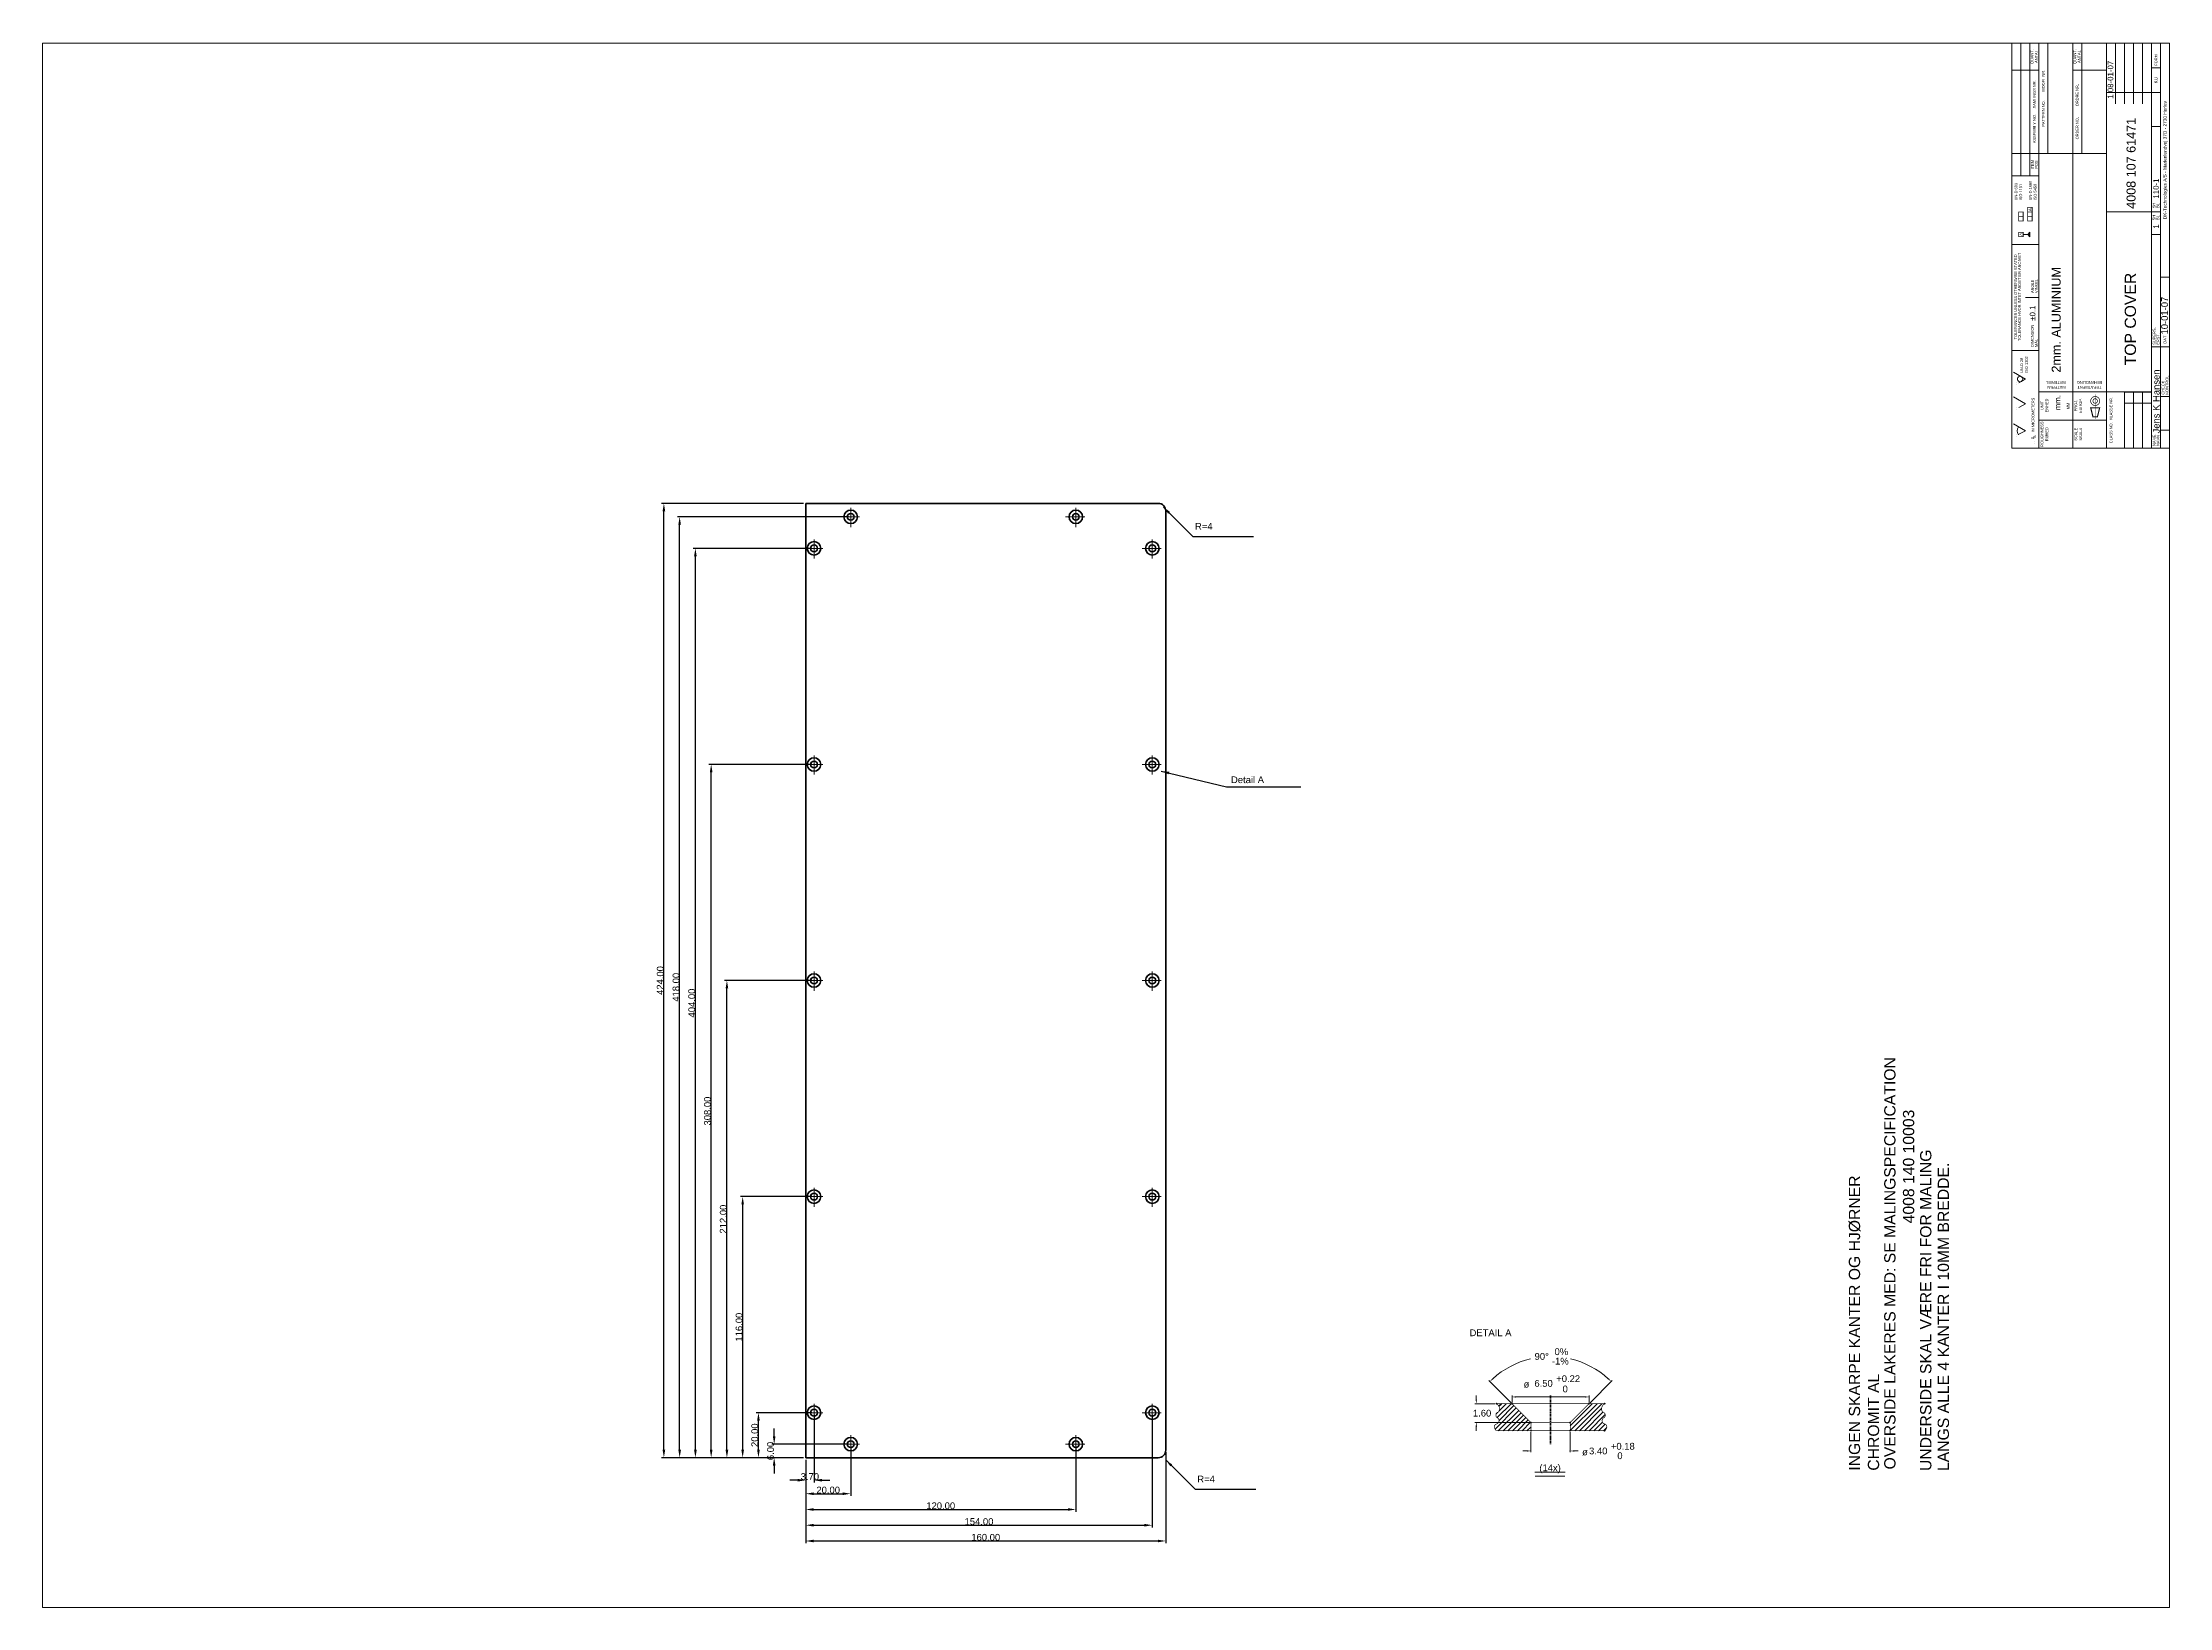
# Model space of a CAD drawing. Extents: x 20 to 965, y 10 to 705.
import ezdxf
from ezdxf.enums import TextEntityAlignment as Align

# ---------------------------------------------------------------- set-up
doc = ezdxf.new("R2010")
doc.units = 0
doc.header["$MEASUREMENT"] = 0
doc.linetypes.add('CENTER', pattern=[2, 1.25, -0.25, 0.25, -0.25])
doc.layers.get('0').update_dxf_attribs({"linetype": 'CONTINUOUS'})
for name, color, linetype, lineweight in [('110-1', 10, 'CONTINUOUS', 20), ('110-1M', 3, 'CONTINUOUS', 35), ('110-2DIM', 1, 'CONTINUOUS', 13)]:
    doc.layers.add(name, color=color, linetype=linetype, lineweight=lineweight)
doc.styles.get("Standard").update_dxf_attribs({"font": 'ARIAL.TTF'})
doc.styles.add('UV', font='ARIAL.TTF')
doc.dimstyles.get("Standard").update_dxf_attribs({"dimtxt": 0.18, "dimasz": 0.18, "dimexe": 0.18, "dimexo": 0.0625, "dimgap": 0.09, "dimtad": 0, "dimtih": 1, "dimtoh": 1, "dimdec": 4, "dimzin": 0, "dimdsep": 46, "dimtxsty": 'Standard', "dimcen": 0.09, "dimadec": 0, "dimazin": 0, "dimtfac": 1, "dimtdec": 4, "dimtofl": 0, "dimtmove": 0, "dimatfit": 3, "dimfxl": 0, "dimtolj": 1, "dimtzin": 0, "dimarcsym": 0})

# ---------------------------------------------------------------- blocks, each defined once
blk = doc.blocks.new('*X8')
at = {"color": 0}
for p, q in [((14.89, 7.11), (16.46, 8.69)), ((14.98, 8.26), (15.06, 8.34)), ((15.01, 9), (15.01, 9)), ((15.04, 7.97), (16.07, 9)), ((15.13, 7), (16.64, 8.51)), ((15.17, 8.81), (15.36, 9)), ((15.18, 7.76), (16.29, 8.86)), ((15.2, 8.48), (15.72, 9)), ((15.49, 7), (16.82, 8.33)), ((15.84, 7), (16.99, 8.16)), ((16.19, 7), (17.17, 7.98)), ((16.55, 7), (17.35, 7.8)), ((16.9, 7), (17.52, 7.63)), ((17.25, 7), (17.55, 7.3))]:
    blk.add_line(p, q, dxfattribs=at)
blk = doc.blocks.new('*X9')
at = {"color": 0}
for p, q in [((20.45, 7.01), (22.44, 9)), ((20.45, 7.37), (22.08, 9)), ((20.79, 7), (22.79, 9)), ((21.14, 7), (22.78, 8.64)), ((21.5, 7), (22.88, 8.38)), ((21.85, 7), (23.05, 8.2)), ((22.2, 7), (22.84, 7.64)), ((22.56, 7), (23.04, 7.48)), ((22.91, 7), (23.16, 7.25))]:
    blk.add_line(p, q, dxfattribs=at)
blk = doc.blocks.new('*D10')
at = {"layer": '110-2DIM', "color": 0, "lineweight": -2}
for p, q in [((345.07, 86.03), (345.07, 89.53)), ((378.07, 82.53), (344.07, 82.53)), ((358.07, 76.53), (344.07, 76.53)), ((345.07, 73.03), (345.07, 69.53))]:
    blk.add_line(p, q, dxfattribs=at)
at = {"layer": '110-2DIM', "color": 0}
for points in [[(344.49, 86.03), (345.66, 86.03), (345.07, 82.53)], [(344.49, 73.03), (345.66, 73.03), (345.07, 76.53)]]:
    blk.add_solid(points, dxfattribs=at)
at = {"layer": '110-2DIM', "color": 0, "insert": (343.45, 79.53), "char_height": 3, "attachment_point": 5, "rotation": 90}
blk.add_mtext('\\A1;6.00', dxfattribs=at)
blk = doc.blocks.new('*D11')
at = {"layer": '110-2DIM', "color": 0, "lineweight": -2}
for p, q in [((361.77, 96.53), (337.07, 96.53)), ((338.07, 80.03), (338.07, 93.03)), ((358.07, 76.53), (337.07, 76.53))]:
    blk.add_line(p, q, dxfattribs=at)
at = {"layer": '110-2DIM', "color": 0}
for points in [[(337.49, 93.03), (338.66, 93.03), (338.07, 96.53)], [(337.49, 80.03), (338.66, 80.03), (338.07, 76.53)]]:
    blk.add_solid(points, dxfattribs=at)
at = {"layer": '110-2DIM', "color": 0, "insert": (336.45, 86.53), "char_height": 3, "attachment_point": 5, "rotation": 90}
blk.add_mtext('\\A1;20.00', dxfattribs=at)
blk = doc.blocks.new('*D12')
at = {"layer": '110-2DIM', "color": 0, "lineweight": -2}
for p, q in [((361.77, 192.53), (330.07, 192.53)), ((331.07, 80.03), (331.07, 189.03)), ((358.07, 76.53), (330.07, 76.53))]:
    blk.add_line(p, q, dxfattribs=at)
at = {"layer": '110-2DIM', "color": 0}
for points in [[(330.49, 189.03), (331.66, 189.03), (331.07, 192.53)], [(330.49, 80.03), (331.66, 80.03), (331.07, 76.53)]]:
    blk.add_solid(points, dxfattribs=at)
at = {"layer": '110-2DIM', "color": 0, "insert": (329.45, 134.53), "char_height": 3, "attachment_point": 5, "rotation": 90}
blk.add_mtext('\\A1;116.00', dxfattribs=at)
blk = doc.blocks.new('*D13')
at = {"layer": '110-2DIM', "color": 0, "lineweight": -2}
for p, q in [((361.77, 288.53), (323.07, 288.53)), ((324.07, 80.03), (324.07, 285.03)), ((358.07, 76.53), (323.07, 76.53))]:
    blk.add_line(p, q, dxfattribs=at)
at = {"layer": '110-2DIM', "color": 0}
for points in [[(323.49, 285.03), (324.66, 285.03), (324.07, 288.53)], [(323.49, 80.03), (324.66, 80.03), (324.07, 76.53)]]:
    blk.add_solid(points, dxfattribs=at)
at = {"layer": '110-2DIM', "color": 0, "insert": (322.45, 182.53), "char_height": 3, "attachment_point": 5, "rotation": 90}
blk.add_mtext('\\A1;212.00', dxfattribs=at)
blk = doc.blocks.new('*D14')
at = {"layer": '110-2DIM', "color": 0, "lineweight": -2}
for p, q in [((361.77, 384.53), (316.07, 384.53)), ((317.07, 80.03), (317.07, 381.03)), ((358.07, 76.53), (316.07, 76.53))]:
    blk.add_line(p, q, dxfattribs=at)
at = {"layer": '110-2DIM', "color": 0}
for points in [[(316.49, 381.03), (317.66, 381.03), (317.07, 384.53)], [(316.49, 80.03), (317.66, 80.03), (317.07, 76.53)]]:
    blk.add_solid(points, dxfattribs=at)
at = {"layer": '110-2DIM', "color": 0, "insert": (315.45, 230.53), "char_height": 3, "attachment_point": 5, "rotation": 90}
blk.add_mtext('\\A1;308.00', dxfattribs=at)
blk = doc.blocks.new('*D15')
at = {"layer": '110-2DIM', "color": 0, "lineweight": -2}
for p, q in [((361.77, 480.53), (309.07, 480.53)), ((310.07, 80.03), (310.07, 477.03)), ((358.07, 76.53), (309.07, 76.53))]:
    blk.add_line(p, q, dxfattribs=at)
at = {"layer": '110-2DIM', "color": 0}
for points in [[(309.49, 477.03), (310.66, 477.03), (310.07, 480.53)], [(309.49, 80.03), (310.66, 80.03), (310.07, 76.53)]]:
    blk.add_solid(points, dxfattribs=at)
at = {"layer": '110-2DIM', "color": 0, "insert": (308.45, 278.53), "char_height": 3, "attachment_point": 5, "rotation": 90}
blk.add_mtext('\\A1;404.00', dxfattribs=at)
blk = doc.blocks.new('*D16')
at = {"layer": '110-2DIM', "color": 0, "lineweight": -2}
for p, q in [((378.07, 494.53), (302.07, 494.53)), ((303.07, 80.03), (303.07, 491.03)), ((358.07, 76.53), (302.07, 76.53))]:
    blk.add_line(p, q, dxfattribs=at)
at = {"layer": '110-2DIM', "color": 0}
for points in [[(302.49, 491.03), (303.66, 491.03), (303.07, 494.53)], [(302.49, 80.03), (303.66, 80.03), (303.07, 76.53)]]:
    blk.add_solid(points, dxfattribs=at)
at = {"layer": '110-2DIM', "color": 0, "insert": (301.45, 285.53), "char_height": 3, "attachment_point": 5, "rotation": 90}
blk.add_mtext('\\A1;418.00', dxfattribs=at)
blk = doc.blocks.new('*D17')
at = {"layer": '110-2DIM', "color": 0, "lineweight": -2}
for p, q in [((358.07, 500.53), (295.07, 500.53)), ((296.07, 80.03), (296.07, 497.03)), ((358.07, 76.53), (295.07, 76.53))]:
    blk.add_line(p, q, dxfattribs=at)
at = {"layer": '110-2DIM', "color": 0}
for points in [[(295.49, 497.03), (296.66, 497.03), (296.07, 500.53)], [(295.49, 80.03), (296.66, 80.03), (296.07, 76.53)]]:
    blk.add_solid(points, dxfattribs=at)
at = {"layer": '110-2DIM', "color": 0, "insert": (294.45, 288.53), "char_height": 3, "attachment_point": 5, "rotation": 90}
blk.add_mtext('\\A1;424.00', dxfattribs=at)
blk = doc.blocks.new('*D18')
at = {"layer": '110-2DIM', "color": 0, "lineweight": -2}
for p, q in [((362.77, 95.53), (362.77, 65.53)), ((355.57, 66.53), (352.07, 66.53)), ((359.07, 75.53), (359.07, 65.53)), ((366.27, 66.53), (369.77, 66.53))]:
    blk.add_line(p, q, dxfattribs=at)
at = {"layer": '110-2DIM', "color": 0}
for points in [[(355.57, 67.11), (355.57, 65.94), (359.07, 66.53)], [(366.27, 67.11), (366.27, 65.94), (362.77, 66.53)]]:
    blk.add_solid(points, dxfattribs=at)
at = {"layer": '110-2DIM', "color": 0, "insert": (360.92, 68.15), "char_height": 3, "attachment_point": 5}
blk.add_mtext('\\A1;3.70', dxfattribs=at)
blk = doc.blocks.new('*D19')
at = {"layer": '110-2DIM', "color": 0, "lineweight": -2}
for p, q in [((379.07, 81.53), (379.07, 59.53)), ((359.07, 75.53), (359.07, 59.53)), ((362.57, 60.53), (375.57, 60.53))]:
    blk.add_line(p, q, dxfattribs=at)
at = {"layer": '110-2DIM', "color": 0}
for points in [[(362.57, 61.11), (362.57, 59.94), (359.07, 60.53)], [(375.57, 61.11), (375.57, 59.94), (379.07, 60.53)]]:
    blk.add_solid(points, dxfattribs=at)
at = {"layer": '110-2DIM', "color": 0, "insert": (369.07, 62.15), "char_height": 3, "attachment_point": 5}
blk.add_mtext('\\A1;20.00', dxfattribs=at)
blk = doc.blocks.new('*D20')
at = {"layer": '110-2DIM', "color": 0, "lineweight": -2}
for p, q in [((479.07, 81.53), (479.07, 52.53)), ((359.07, 75.53), (359.07, 52.53)), ((362.57, 53.53), (475.57, 53.53))]:
    blk.add_line(p, q, dxfattribs=at)
at = {"layer": '110-2DIM', "color": 0}
for points in [[(362.57, 54.11), (362.57, 52.94), (359.07, 53.53)], [(475.57, 54.11), (475.57, 52.94), (479.07, 53.53)]]:
    blk.add_solid(points, dxfattribs=at)
at = {"layer": '110-2DIM', "color": 0, "insert": (419.07, 55.15), "char_height": 3, "attachment_point": 5}
blk.add_mtext('\\A1;120.00', dxfattribs=at)
blk = doc.blocks.new('*D21')
at = {"layer": '110-2DIM', "color": 0, "lineweight": -2}
for p, q in [((513.07, 95.53), (513.07, 45.53)), ((359.07, 75.53), (359.07, 45.53)), ((362.57, 46.53), (509.57, 46.53))]:
    blk.add_line(p, q, dxfattribs=at)
at = {"layer": '110-2DIM', "color": 0}
for points in [[(362.57, 47.11), (362.57, 45.94), (359.07, 46.53)], [(509.57, 47.11), (509.57, 45.94), (513.07, 46.53)]]:
    blk.add_solid(points, dxfattribs=at)
at = {"layer": '110-2DIM', "color": 0, "insert": (436.07, 48.15), "char_height": 3, "attachment_point": 5}
blk.add_mtext('\\A1;154.00', dxfattribs=at)
blk = doc.blocks.new('*D22')
at = {"layer": '110-2DIM', "color": 0, "lineweight": -2}
for p, q in [((519.07, 78.93), (519.07, 38.53)), ((359.07, 75.53), (359.07, 38.53)), ((362.57, 39.53), (515.57, 39.53))]:
    blk.add_line(p, q, dxfattribs=at)
at = {"layer": '110-2DIM', "color": 0}
for points in [[(362.57, 40.11), (362.57, 38.94), (359.07, 39.53)], [(515.57, 40.11), (515.57, 38.94), (519.07, 39.53)]]:
    blk.add_solid(points, dxfattribs=at)
at = {"layer": '110-2DIM', "color": 0, "insert": (439.07, 41.15), "char_height": 3, "attachment_point": 5}
blk.add_mtext('\\A1;160.00', dxfattribs=at)

msp = doc.modelspace()

# ---------------------------------------------------------------- linework, layer by layer
at = {"layer": '110-1'}
for p, q in [((965, 705), (20, 705)), ((20, 705), (20, 10)), ((895, 525), (895, 705)), ((965, 705), (965, 10)), ((957, 570), (961, 570)), ((908, 550), (925, 550)), ((961, 548), (965, 548)), ((20, 10), (965, 10))]:
    msp.add_line(p, q, dxfattribs=at)
for points in [[(895, 705), (965, 705)], [(899, 646), (899, 705)], [(903, 646), (903, 705)], [(907, 525), (907, 705)], [(910.993, 656.091), (910.993, 705.091)], [(922, 525), (922, 705)], [(926, 656), (926, 705)], [(937, 525), (937, 705)], [(941, 678), (941, 705)], [(945, 678), (945, 705)], [(949, 678), (949, 705)], [(953, 678), (953, 705)], [(957, 525), (957, 705)], [(961, 525), (961, 705)], [(965, 525), (965, 705)], [(895, 693), (907, 693)], [(922, 693), (937, 693)], [(957, 694), (961, 694)], [(937, 683), (961, 683)], [(957, 668), (961, 668)], [(895, 656), (937, 656)], [(895, 646), (907, 646)], [(957, 630), (961, 630)], [(895, 615.5), (907, 615.5)], [(957, 620), (961, 620)], [(965, 601), (961, 601)], [(901, 592), (907, 592)], [(895, 568.5), (907, 568.5)], [(957, 570), (965, 570)], [(898.03, 554.037), (901, 555.75), (895.633, 558.869)], [(907, 550), (957, 550)], [(949, 525), (949, 550)], [(953, 525), (953, 550)], [(898.03, 543.037), (901, 544.75), (895.633, 547.869)], [(945, 545), (957, 545)], [(961, 548), (965, 548)], [(897.768, 531.152), (901, 532.75), (895.633, 535.869)], [(937, 537.5), (907, 537.5)], [(961, 533), (965, 533)], [(895, 525), (965, 525)]]:
    msp.add_lwpolyline(points, dxfattribs=at)
for points, const_width in [([(961, 630), (961, 705), (937, 705), (937, 630)], 0.5), ([(900, 628), (900, 630), (898, 630), (898, 628)], 0.3), ([(900, 626), (900, 628), (898, 628), (898, 626)], 0.3), ([(902, 630), (902, 632), (904, 632), (904, 630)], 0.3), ([(904, 628), (904, 630), (902, 630), (902, 628)], 0.3), ([(904, 626), (904, 628), (902, 628), (902, 626)], 0.3), ([(898, 619), (898, 621), (900, 621), (900, 619)], 0.3)]:
    msp.add_lwpolyline(points, close=True, dxfattribs=dict(at, const_width=const_width))
for points, const_width in [([(900, 620), (903, 620)], 0.4), ([(957, 525), (957, 550), (945, 550), (945, 525), (957, 525)], 0.5), ([(933, 539), (934, 543), (930, 543), (931, 539), (933, 539)], 0.5)]:
    msp.add_lwpolyline(points, dxfattribs=dict(at, const_width=const_width))
msp.add_lwpolyline([(903, 619), (903, 621), (902, 620)], close=True, dxfattribs=at)
at = {"layer": '110-1', "color": 13, "const_width": 0.3}
for points in [[(932, 544, 1), (932, 548, 1)], [(932, 545, 1), (932, 547, 1)]]:
    msp.add_lwpolyline(points, format="xyb", close=True, dxfattribs=at)
at = {"layer": '110-1', "color": 2, "linetype": 'CENTER', "const_width": 0.02}
for points in [[(932, 538), (932, 549)], [(929, 546), (935, 546)]]:
    msp.add_lwpolyline(points, dxfattribs=at)
at = {"layer": '110-1'}
for centre, radius, start, end in [((898.641, 555.76), 1.215, 36.484773, 29.24767), ((901, 532.75), 3.606, 149.838245, 209.838245)]:
    msp.add_arc(centre, radius, start, end, dxfattribs=at)
at = {"layer": '110-1M'}
for p, q in [((515.674, 500.527), (359.074, 500.527)), ((359.074, 500.527), (359.074, 76.527)), ((519.074, 79.927), (519.074, 497.127)), ((359.074, 76.527), (515.674, 76.527))]:
    msp.add_line(p, q, dxfattribs=at)
at = {"layer": '110-1M', "color": 3, "linetype": 'CENTER'}
msp.add_lwpolyline([(690.026, 104.237), (690.026, 82.527)], dxfattribs=at)
at = {"layer": '110-1M', "const_width": 0.3}
for points in [[(666.026, 100.527, -0.1347947), (667.08, 99.339, -0.1421464), (667.343, 97.854, -0.260812), (666.475, 96.632, 0.2811418), (665.706, 95.457, 0.2768744), (666.357, 94.291, -0.251153), (667.125, 93.059, -0.3606632), (665.997, 91.503, 0.3993064), (665.052, 89.995, 0.0966963), (665.382, 89.199, 0.0894692), (666.026, 88.527)], [(714.026, 100.527, 0.1347947), (712.972, 99.339, 0.1421464), (712.709, 97.854, 0.260812), (713.576, 96.632, -0.2811418), (714.345, 95.457, -0.2768744), (713.695, 94.291, 0.251153), (712.927, 93.059, 0.3606632), (714.054, 91.503, -0.3993064), (715, 89.995, -0.0966963), (714.67, 89.199, -0.0894692), (714.026, 88.527)]]:
    msp.add_lwpolyline(points, format="xyb", dxfattribs=at)
for points in [[(666.026, 100.527), (714.026, 100.527)], [(681.326, 92.127), (672.926, 100.527)], [(698.726, 92.127), (707.126, 100.527)], [(666.026, 88.527), (714.026, 88.527)], [(681.326, 92.127), (681.326, 88.527)], [(681.326, 92.127), (698.726, 92.127)], [(698.877, 91.975), (698.877, 88.375)]]:
    msp.add_lwpolyline(points, dxfattribs=at)
at = {"layer": '110-1M'}
for centre in [(379.074, 494.527), (479.074, 494.527), (362.774, 480.527), (513.074, 480.527), (362.774, 384.527), (513.074, 384.527), (362.774, 288.527), (513.074, 288.527), (362.774, 192.527), (513.074, 192.527), (362.774, 96.527), (362.774, 96.527), (513.074, 96.527), (379.074, 82.527), (479.074, 82.527)]:
    msp.add_circle(centre, 3, dxfattribs=at)
at = {"layer": '110-1M', "linetype": 'Continuous'}
for centre in [(379.074, 494.527), (479.074, 494.527), (362.774, 480.527), (513.074, 480.527), (362.774, 384.527), (513.074, 384.527), (362.774, 288.527), (513.074, 288.527), (362.774, 192.527), (513.074, 192.527), (362.774, 96.527), (362.774, 96.527), (513.074, 96.527), (379.074, 82.527), (479.074, 82.527)]:
    msp.add_circle(centre, 1.5, dxfattribs=at)
at = {"layer": '110-1M'}
for centre, start, end in [((515.674, 497.127), 0, 90), ((515.674, 79.927), 270, 0)]:
    msp.add_arc(centre, 3.4, start, end, dxfattribs=at)
at = {"layer": '110-1M', "linetype": 'ByBlock'}
for p in [(666.026, 100.527), (672.926, 100.527), (672.926, 100.527), (707.126, 100.527), (707.126, 100.527), (714.026, 100.527), (681.326, 92.127), (681.326, 92.127), (681.326, 88.527), (698.726, 92.127), (698.726, 88.527), (714.026, 88.527)]:
    msp.add_point(p, dxfattribs=at)
at = {"layer": '110-2DIM', "linetype": 'Continuous'}
for p, q in [((374.54, 494.527), (383.04, 494.527)), ((379.074, 489.992), (379.074, 498.492)), ((474.54, 494.527), (483.04, 494.527)), ((479.074, 489.992), (479.074, 498.492)), ((362.774, 475.992), (362.774, 484.492)), ((513.074, 475.992), (513.074, 484.492)), ((358.24, 480.527), (366.74, 480.527)), ((508.54, 480.527), (517.04, 480.527)), ((362.774, 379.992), (362.774, 388.492)), ((513.074, 379.992), (513.074, 388.492)), ((358.24, 384.527), (366.74, 384.527)), ((508.54, 384.527), (517.04, 384.527)), ((358.24, 288.527), (366.74, 288.527)), ((362.774, 283.992), (362.774, 292.492)), ((508.54, 288.527), (517.04, 288.527)), ((513.074, 283.992), (513.074, 292.492)), ((358.24, 192.527), (366.74, 192.527)), ((362.774, 187.992), (362.774, 196.492)), ((508.54, 192.527), (517.04, 192.527)), ((513.074, 187.992), (513.074, 196.492)), ((358.24, 96.527), (366.74, 96.527)), ((358.24, 96.527), (366.74, 96.527)), ((362.774, 91.992), (362.774, 100.492)), ((362.774, 91.992), (362.774, 100.492)), ((508.54, 96.527), (517.04, 96.527)), ((513.074, 91.992), (513.074, 100.492)), ((379.074, 77.992), (379.074, 86.492)), ((479.074, 77.992), (479.074, 86.492)), ((374.54, 82.527), (383.04, 82.527)), ((474.54, 82.527), (483.04, 82.527))]:
    msp.add_line(p, q, dxfattribs=at)
at = {"layer": '110-2DIM', "linetype": 'ByBlock'}
for p, q in [((657.026, 102.327), (657.026, 104.127)), ((662.661, 110.792), (672.502, 100.951)), ((672.926, 101.127), (672.926, 104.127)), ((707.126, 101.127), (707.126, 104.127)), ((717.391, 110.792), (707.55, 100.951)), ((665.426, 100.527), (656.426, 100.527)), ((674.726, 103.527), (705.326, 103.527)), ((680.726, 92.127), (656.426, 92.127)), ((657.026, 90.327), (657.026, 88.527)), ((681.326, 87.927), (681.326, 78.927)), ((698.726, 87.927), (698.726, 78.927)), ((679.526, 79.527), (677.726, 79.527)), ((700.526, 79.527), (702.326, 79.527))]:
    msp.add_line(p, q, dxfattribs=at)
at = {"layer": '110-2DIM'}
for p, q in [((683.083, 70.121), (696.512, 70.121)), ((683.249, 68.298), (696.346, 68.298))]:
    msp.add_line(p, q, dxfattribs=at)
at = {"layer": '110-2DIM', "linetype": 'ByBlock'}
for start, end in [(103.447089, 132.292861), (47.707139, 76.552911)]:
    msp.add_arc((690.026, 83.427), 38.1, start, end, dxfattribs=at)
for p in [(707.126, 103.527), (657.026, 92.127), (698.726, 79.527)]:
    msp.add_point(p, dxfattribs=at)
for points in [[(664.595, 111.393), (664.18, 111.827), (663.085, 110.367)], [(715.457, 111.393), (715.871, 111.827), (716.967, 110.367)], [(657.326, 102.327), (656.726, 102.327), (657.026, 100.527)], [(674.726, 103.227), (674.726, 103.827), (672.926, 103.527)], [(705.326, 103.227), (705.326, 103.827), (707.126, 103.527)], [(657.326, 90.327), (656.726, 90.327), (657.026, 92.127)], [(679.526, 79.227), (679.526, 79.827), (681.326, 79.527)], [(700.526, 79.227), (700.526, 79.827), (698.726, 79.527)]]:
    msp.add_solid(points, dxfattribs=at)

# ---------------------------------------------------------------- block references
at = {"layer": '110-1M', "color": 3, "xscale": 6, "yscale": 6, "zscale": 6}
for name in ['*X8', '*X9']:
    msp.add_blockref(name, (576.032, 46.517), dxfattribs=at)

# ---------------------------------------------------------------- texts
for s, height, p in [('1 08-01-07', 2.5, (940.016, 680.271)), ('110-1', 2.5, (960.289, 635.933)), ('1', 2.5, (960.289, 622.558)), ('2mm. ALUMINIUM', 4, (916.671, 558.627)), ('TOP COVER', 5, (950.121, 561.837)), ('±0.1', 2.5, (905.432, 581.632)), ('mm.', 2.5, (916.569, 541.833))]:
    msp.add_text(s, height=height, rotation=90).set_placement(p)
at = {"insert": (957.633, 531.583), "char_height": 3, "width": 57, "attachment_point": 1, "rotation": 90}
msp.add_mtext('Jens K Hansen', dxfattribs=at)
at = {"layer": '110-1'}
for s, height, rotation, p in [('QUANT.', 1.25, 90, (904.11, 699)), ('ANTAL', 1.25, 90, (905.886, 699)), ('QUANT.', 1.25, 90, (923.106, 699)), ('ANTAL', 1.25, 90, (924.889, 699)), ('FORM', 1.25, 90, (959, 697.5)), ('PATTERN NO.        MODEL NR.', 1.25, 90, (908.995, 680.5)), ('ASSEMBLY NO.     SAMLINGS NR.', 1.25, 90, (905, 674.5)), ('ORDER NO.          ORDRE NR.', 1.25, 90, (924, 674.5)), ('KU', 1.5, 90, (959, 688.5)), ('DK-Technologies A/S - Marienlundvej 37D - 2730 Herlev', 1.5, 90, (963.189, 653)), ('ITEM', 1.25, 90, (904.146, 651)), ('POS', 1.25, 90, (905.854, 651)), ('SH', 1.25, 90, (958.095, 632.869)), ('BL', 1.25, 90, (959.811, 632.869)), ('A', 1.25, 90, (903, 631)), ('SH', 1.25, 90, (958.095, 627.495)), ('BL', 1.25, 90, (959.811, 627.495)), ('A', 1.25, 90, (899, 620)), ('DAT', 1.25, 90, (963, 573.251)), ('MATERIEL', 1.25, 180, (914.466, 554.241)), ('MATERIAL', 1.25, 180, (914.466, 552.105)), ('BEHANDLING', 1.25, 180, (929.466, 554.241)), ('TREATMENT', 1.25, 180, (929.466, 552.105)), ('CLASS NO.  KLASSE NR.', 1.25, 90, (939, 537.5))]:
    msp.add_text(s, height=height, rotation=rotation, dxfattribs=at).set_placement(p, align=Align.MIDDLE)
for s, height, p in [('4008 107 61471', 4, (949.936, 631.387)), ('UN-D 603', 1.25, (897.416, 635.122)), ('UN-D 1660', 1.25, (903.824, 635.122)), ('ISO 1101', 1.25, (899.552, 635.122)), ('ISO 5459', 1.25, (905.96, 635.122)), ('ANGLE', 1.25, (904.768, 593.965)), ('VINKEL', 1.25, (906.477, 593.965)), ('10-01-07', 3, (964.309, 575.544)), ('DIMENSION', 1.25, (904.712, 569.994)), ('SUPERS.', 1.25, (958.808, 571)), ('MÅL', 1.25, (906.478, 569.994)), ('ERST.', 1.25, (960.538, 571)), ('UN-D 28', 1.25, (899.976, 558.452)), ('ISO 1302 ', 1.25, (902.112, 558.452)), ('. .', 1.25, (897, 553)), ('CHECK', 1.25, (962.776, 548.857)), ('KONTROL', 1.25, (964.554, 548.857)), ('. .', 1.25, (897, 542)), ('. . R    IN MICROMETERS', 1.25, (905, 527)), ('. .', 1.25, (897, 530)), ('A', 1.25, (905.757, 529.634)), ('NAME', 1.25, (958.824, 526.028)), ('NAVN', 1.25, (960.563, 526.028))]:
    msp.add_text(s, height=height, rotation=90, dxfattribs=at).set_placement(p)
for s, p in [('TOLERANCES UNLESS OTHERWISE STATED', (897.25, 592.25)), ('TOLERANCE HVOR INTET ANDET ER ANGIVET', (899, 592.25)), ('UNIT', (909, 544)), ('ENHED', (911.136, 544)), ('MM', (920.626, 543.75)), ('PROJ.', (924, 544)), ('EUROP.', (926.136, 544)), ('ROUGHNESS', (909, 531.25)), ('RUHED', (911.136, 531.25)), ('SCALE', (924, 531.25)), ('SKALA', (926.136, 531.25))]:
    msp.add_text(s, height=1.25, rotation=90, dxfattribs=at).set_placement(p, align=Align.CENTER)
at = {"layer": '110-1', "color": 15, "style": 'UV'}
for s, p in [('OVERSIDE LAKERES MED: SE MALINGSPECIFICATION ', (843.273, 71.319)), ('4008 140 10003', (851.586, 180.655))]:
    msp.add_text(s, height=5, rotation=90, dxfattribs=at).set_placement(p)
at = {"layer": '110-1', "color": 15}
for s, p in [('UNDERSIDE SKAL VÆRE FRI FOR MALING', (859.226, 70.614)), ('INGEN SKARPE KANTER OG HJØRNER', (827.554, 70.762)), ('LANGS ALLE 4 KANTER I 10MM BREDDE.', (867.038, 70.614)), ('CHROMIT AL', (835.997, 70.762))]:
    msp.add_text(s, height=5, rotation=90, dxfattribs=at).set_placement(p)
at = {"layer": '110-1M'}
msp.add_text('DETAIL A', height=3, dxfattribs=at).set_placement((654.026, 130.527))
at = {"layer": '110-2DIM'}
for s, p in [('Detail A', (548.036, 376.231)), ('ø', (678.025, 107.696)), ('0', (695.363, 105.576)), ('ø', (704.025, 77.569)), ('0', (719.679, 75.888)), ('(14x)', (685.038, 70.522))]:
    msp.add_text(s, height=3, dxfattribs=at).set_placement(p)
at = {"layer": '110-2DIM', "linetype": 'ByBlock'}
for s, p in [('90°', (682.926, 120.027)), (' 0%', (690.626, 122.127)), ('-1%', (690.626, 117.927)), ('6.50', (682.84, 108.042)), ('+0.22', (692.54, 110.142)), ('1.60', (655.526, 94.827)), ('3.40', (707.126, 78.027)), ('+0.18', (716.826, 80.127))]:
    msp.add_text(s, height=3, dxfattribs=at).set_placement(p)
at = {"layer": '110-2DIM', "char_height": 3, "width": 26, "attachment_point": 1}
for insert in [(532.042, 491.818), (533.074, 68.527)]:
    msp.add_mtext('R=4', dxfattribs=dict(at, insert=insert))

# ---------------------------------------------------------------- dimensions: what is measured, and where the dimension line sits
at = {"layer": '110-2DIM'}
for base, p2, picture, middle in [((296.074, 500.527), (359.074, 500.527), '*D17', (294.452, 288.527)), ((303.074, 494.527), (379.074, 494.527), '*D16', (301.452, 285.527)), ((310.074, 480.527), (362.774, 480.527), '*D15', (308.452, 278.527)), ((317.074, 384.527), (362.774, 384.527), '*D14', (315.451, 230.527)), ((324.074, 288.527), (362.774, 288.527), '*D13', (322.452, 182.527)), ((331.074, 192.527), (362.774, 192.527), '*D12', (329.452, 134.527)), ((338.074, 96.527), (362.774, 96.527), '*D11', (336.452, 86.527)), ((345.074, 82.527), (379.074, 82.527), '*D10', (343.452, 79.527))]:
    dim = msp.add_linear_dim(base=base, p1=(359.074, 76.527), p2=p2, angle=90, dimstyle='Standard', override={"dimtxt": 3, "dimasz": 3.5, "dimexe": 1, "dimexo": 1, "dimtad": 1, "dimtih": 0, "dimtoh": 0, "dimdec": 2, "dimtdec": 2, "dimtix": 1, "dimtmove": 2}, dxfattribs=at)
    dim.commit()
    dim.dimension.update_dxf_attribs({"geometry": picture, "text_midpoint": middle})
for base, p2, picture, middle in [((362.774, 66.527), (362.774, 96.527), '*D18', (360.924, 68.149)), ((513.074, 46.527), (513.074, 96.527), '*D21', (436.074, 48.148)), ((379.074, 60.527), (379.074, 82.527), '*D19', (369.074, 62.148)), ((479.074, 53.527), (479.074, 82.527), '*D20', (419.074, 55.148)), ((519.074, 39.527), (519.074, 79.927), '*D22', (439.074, 41.148))]:
    dim = msp.add_linear_dim(base=base, p1=(359.074, 76.527), p2=p2, dimstyle='Standard', override={"dimtxt": 3, "dimasz": 3.5, "dimexe": 1, "dimexo": 1, "dimtad": 1, "dimtih": 0, "dimtoh": 0, "dimdec": 2, "dimtdec": 2, "dimtix": 1, "dimtmove": 2}, dxfattribs=at)
    dim.commit()
    dim.dimension.update_dxf_attribs({"geometry": picture, "text_midpoint": middle})

# ---------------------------------------------------------------- leaders
for points in [[(518.042, 498.818), (531.042, 485.818), (558.042, 485.818)], [(517.074, 381.527), (546.074, 374.527), (579.074, 374.527)], [(519.074, 75.527), (532.074, 62.527), (559.074, 62.527)]]:
    msp.add_leader(points, dimstyle='Standard', override={"dimtxt": 3, "dimasz": 3.5, "dimexe": 1, "dimexo": 1, "dimgap": 0.09, "dimtad": 0, "dimtih": 0, "dimtoh": 0, "dimdec": 2, "dimtdec": 2, "dimtix": 1, "dimtmove": 2}, dxfattribs=at)

doc.saveas('drawing.dxf')
